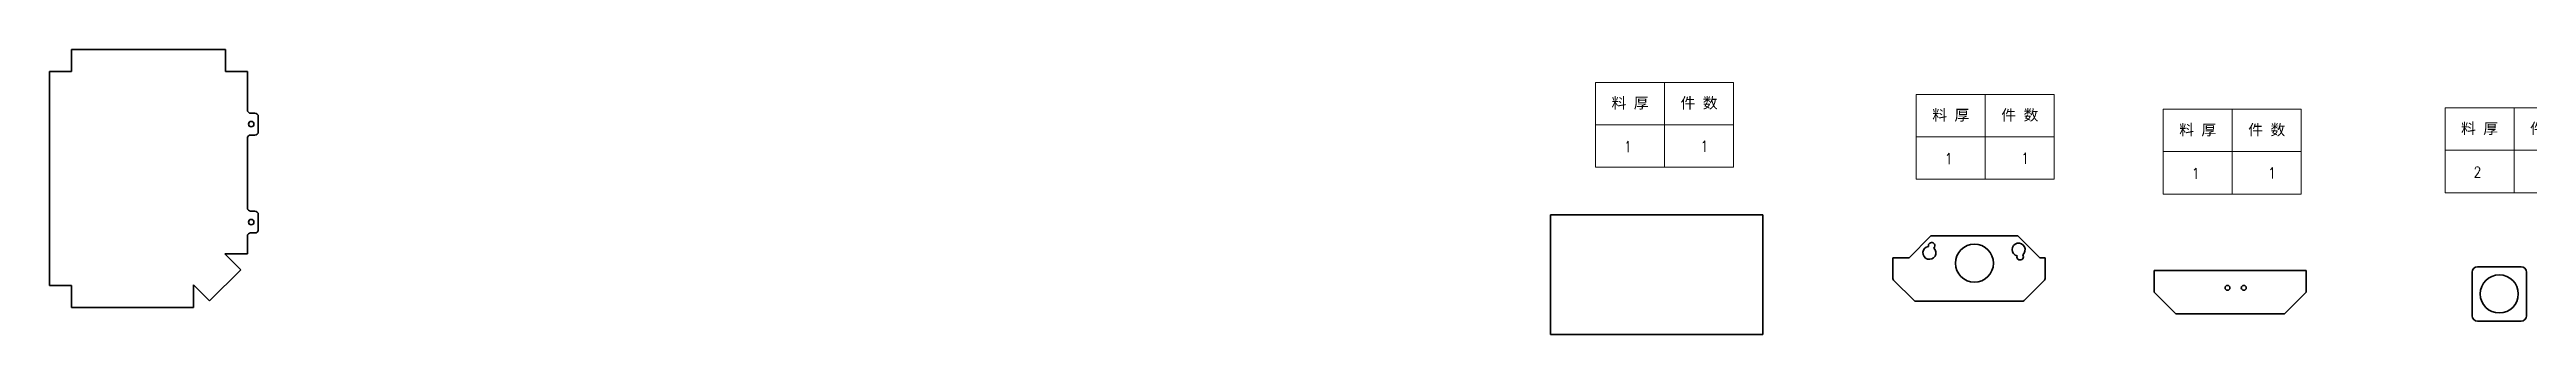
# Model space of a CAD drawing. Header units: millimetres. Extents: x 142029 to 212337, y -20537 to 1533.
# Drawn here: x 142847 to 145126, y 1145 to 1407 of the extents above; entities that cross this region are included whole.
import ezdxf
from ezdxf.enums import TextEntityAlignment as Align

# ---------------------------------------------------------------- set-up
doc = ezdxf.new("R2010")
doc.units = ezdxf.units.MM
doc.header["$LTSCALE"] = 0.5
doc.layers.add('标注线', color=3, linetype='Continuous', lineweight=18)
doc.layers.add('粗实线', color=7, linetype='Continuous', lineweight=35)
doc.styles.add('DIM', font='romans.shx', dxfattribs={"width": 0.8, "bigfont": 'bigfont.shx'})

# ---------------------------------------------------------------- blocks, each defined once
blk = doc.blocks.new('*T146')
at = {"color": 0, "linetype": 'ByBlock', "lineweight": -2, "transparency": 16777216}
for p, q in [((0, 0), (127, 0)), ((0, 0), (0, -78)), ((63.5, 0), (63.5, -78)), ((127, 0), (127, -78)), ((0, -39), (127, -39)), ((0, -78), (127, -78))]:
    blk.add_line(p, q, dxfattribs=at)
at = {"color": 0, "transparency": 16777216, "char_height": 10, "width": 60.5, "attachment_point": 5}
for s, insert in [('{\\fSimSun|b0|i0|c134|p2;料 厚}', (31.75, -19.5)), ('{\\fSimSun|b0|i0|c134|p2;件 数}', (95.25, -19.5))]:
    blk.add_mtext(s, dxfattribs=dict(at, insert=insert))
blk = doc.blocks.new('圆心打标')
at = {"layer": '标注线'}
for p, q in [((-2.5, 0), (2.5, 0)), ((0, 2.5), (0, -2.5))]:
    blk.add_line(p, q, dxfattribs=at)
blk = doc.blocks.new('拆图参数')
blk.add_blockref('*T146', (-63.5, 78))
at = {"layer": '标注线'}
blk.add_blockref('圆心打标', (67219.7, -21339.8), dxfattribs=at)
at = {"style": 'DIM', "width": 0.8}
blk.add_attdef('6', text='', height=10, dxfattribs=at).set_placement((-37.1, 18.9), align=Align.MIDDLE_LEFT)
blk.add_attdef('1', text='', height=10, dxfattribs=at).set_placement((36.6, 19.3), align=Align.MIDDLE_CENTER)

msp = doc.modelspace()

# ---------------------------------------------------------------- linework, layer by layer
at = {"layer": '粗实线', "ltscale": 0.025}
for p, q in [((142867.642, 1406.732), (142867.642, 1386.525)), ((143009.228, 1406.732), (143009.228, 1386.525)), ((142847.435, 1386.525), (142867.642, 1386.525)), ((143009.228, 1386.525), (143029.435, 1386.525)), ((143008.629, 1219.187), (143029.435, 1219.187)), ((143023.341, 1204.475), (143008.629, 1219.187)), ((144558.139, 1215.465), (144543.139, 1215.465)), ((144683.139, 1215.465), (144678.139, 1215.465)), ((142847.435, 1189.939), (142867.642, 1189.939)), ((142867.642, 1169.732), (142867.642, 1189.939)), ((142979.98, 1169.732), (142979.98, 1190.538)), ((142994.692, 1175.826), (142979.98, 1190.538)), ((144923.383, 1203.856), (144783.383, 1203.856))]:
    msp.add_line(p, q, dxfattribs=at)
at = {"layer": '粗实线'}
for p, q in [((142867.642, 1406.732), (143009.228, 1406.732)), ((142847.435, 1189.939), (142847.435, 1386.525)), ((143029.435, 1351.232), (143029.435, 1386.525)), ((143029.435, 1261.232), (143029.435, 1325.232)), ((144423.488, 1255.021), (144228.218, 1255.021)), ((144228.218, 1255.021), (144228.218, 1145.021)), ((144423.488, 1145.021), (144423.488, 1255.021)), ((143029.435, 1219.187), (143029.435, 1235.232)), ((144558.139, 1215.465), (144578.139, 1235.465)), ((144658.139, 1235.465), (144578.139, 1235.465)), ((144658.139, 1235.465), (144678.139, 1215.465)), ((143023.341, 1204.475), (142994.692, 1175.826)), ((144562.553, 1176.051), (144543.725, 1194.879)), ((144682.553, 1194.879), (144663.725, 1176.051)), ((145075.931, 1202.21), (145075.931, 1162.21)), ((145120.931, 1207.21), (145080.931, 1207.21)), ((145125.931, 1162.21), (145125.931, 1202.21)), ((142979.98, 1169.732), (142867.642, 1169.732)), ((144661.311, 1175.465), (144564.968, 1175.465)), ((144802.797, 1164.442), (144783.968, 1183.27)), ((144901.554, 1163.856), (144805.211, 1163.856)), ((144922.797, 1183.27), (144903.968, 1164.442)), ((144228.218, 1145.021), (144423.488, 1145.021)), ((145080.931, 1157.21), (145120.931, 1157.21))]:
    msp.add_line(p, q, dxfattribs=at)
at = {"layer": '粗实线', "ltscale": 0.1}
for p, q in [((143036.435, 1348.232), (143032.435, 1348.232)), ((143032.435, 1328.232), (143036.435, 1328.232)), ((143036.435, 1258.232), (143032.435, 1258.232)), ((143032.435, 1238.232), (143036.435, 1238.232))]:
    msp.add_line(p, q, dxfattribs=at)
at = {"layer": '粗实线', "ltscale": 0.35}
for p, q in [((143039.435, 1345.232), (143039.435, 1331.232)), ((143039.435, 1255.232), (143039.435, 1241.232))]:
    msp.add_line(p, q, dxfattribs=at)
at = {"layer": '粗实线', "ltscale": 0.479289}
for p, q in [((144543.139, 1196.293), (144543.139, 1215.465)), ((144683.139, 1215.465), (144683.139, 1196.293)), ((144783.383, 1184.685), (144783.383, 1203.856)), ((144923.383, 1203.856), (144923.383, 1184.685))]:
    msp.add_line(p, q, dxfattribs=at)
at = {"layer": '粗实线', "ltscale": 0.0125}
for p, q in [((144564.468, 1175.465), (144563.968, 1175.465)), ((144564.468, 1175.465), (144564.968, 1175.465)), ((144661.311, 1175.465), (144661.811, 1175.465)), ((144662.311, 1175.465), (144661.811, 1175.465)), ((144804.711, 1163.856), (144804.211, 1163.856)), ((144804.711, 1163.856), (144805.211, 1163.856)), ((144901.554, 1163.856), (144902.054, 1163.856)), ((144902.554, 1163.856), (144902.054, 1163.856))]:
    msp.add_line(p, q, dxfattribs=at)
at = {"layer": '粗实线'}
for centre, radius in [((143032.935, 1338.232), 2.5), ((143032.935, 1248.232), 2.5), ((144618.139, 1210.465), 17.5), ((144850.883, 1187.856), 2.25), ((144865.883, 1187.856), 2.25), ((145100.931, 1182.21), 17.5)]:
    msp.add_circle(centre, radius, dxfattribs=at)
for centre, radius, start, end in [((143032.435, 1351.232), 3, 180, 270), ((143036.435, 1345.232), 3, 0, 90), ((143032.435, 1325.232), 3, 90, 180), ((143036.435, 1331.232), 3, 270, 0), ((143032.435, 1261.232), 3, 180, 270), ((143036.435, 1255.232), 3, 0, 90), ((143032.435, 1235.232), 3, 90, 180), ((143036.435, 1241.232), 3, 270, 0), ((144576.728, 1220.025), 6, 99.230424, 45.769576), ((144578.734, 1226.386), 3, 0, 188.396215), ((144578.734, 1226.386), 3, 316.603785, 0), ((144658.782, 1222.891), 6, 309.230424, 255.769576), ((144660.226, 1216.38), 3, 166.603785, 38.396215), ((144545.139, 1196.293), 2, 180, 225), ((144681.139, 1196.293), 2, 315, 0), ((145080.931, 1202.21), 5, 90, 180), ((145120.931, 1202.21), 5, 0, 90), ((144563.968, 1177.465), 2, 225, 270), ((144662.311, 1177.465), 2, 270, 315), ((144785.383, 1184.685), 2, 180, 225), ((144804.211, 1165.856), 2, 225, 270), ((144902.554, 1165.856), 2, 270, 315), ((144921.383, 1184.685), 2, 315, 0), ((145080.931, 1162.21), 5, 180, 270), ((145120.931, 1162.21), 5, 270, 0)]:
    msp.add_arc(centre, radius, start, end, dxfattribs=at)

# ---------------------------------------------------------------- block references
at = {"layer": '标注线'}
for p, values in [((142915.797, 1454.95), {'1': '1', '6': '1'}), ((144333.056, 1298.636), {'1': '1', '6': '1'}), ((144628.116, 1287.531), {'1': '1', '6': '1'}), ((144855.275, 1273.957), {'1': '1', '6': '1'}), ((145114.533, 1275.191), {'1': '1', '6': '2'})]:
    msp.add_blockref('拆图参数', p, dxfattribs=at).add_auto_attribs(values)

doc.saveas('drawing.dxf')
